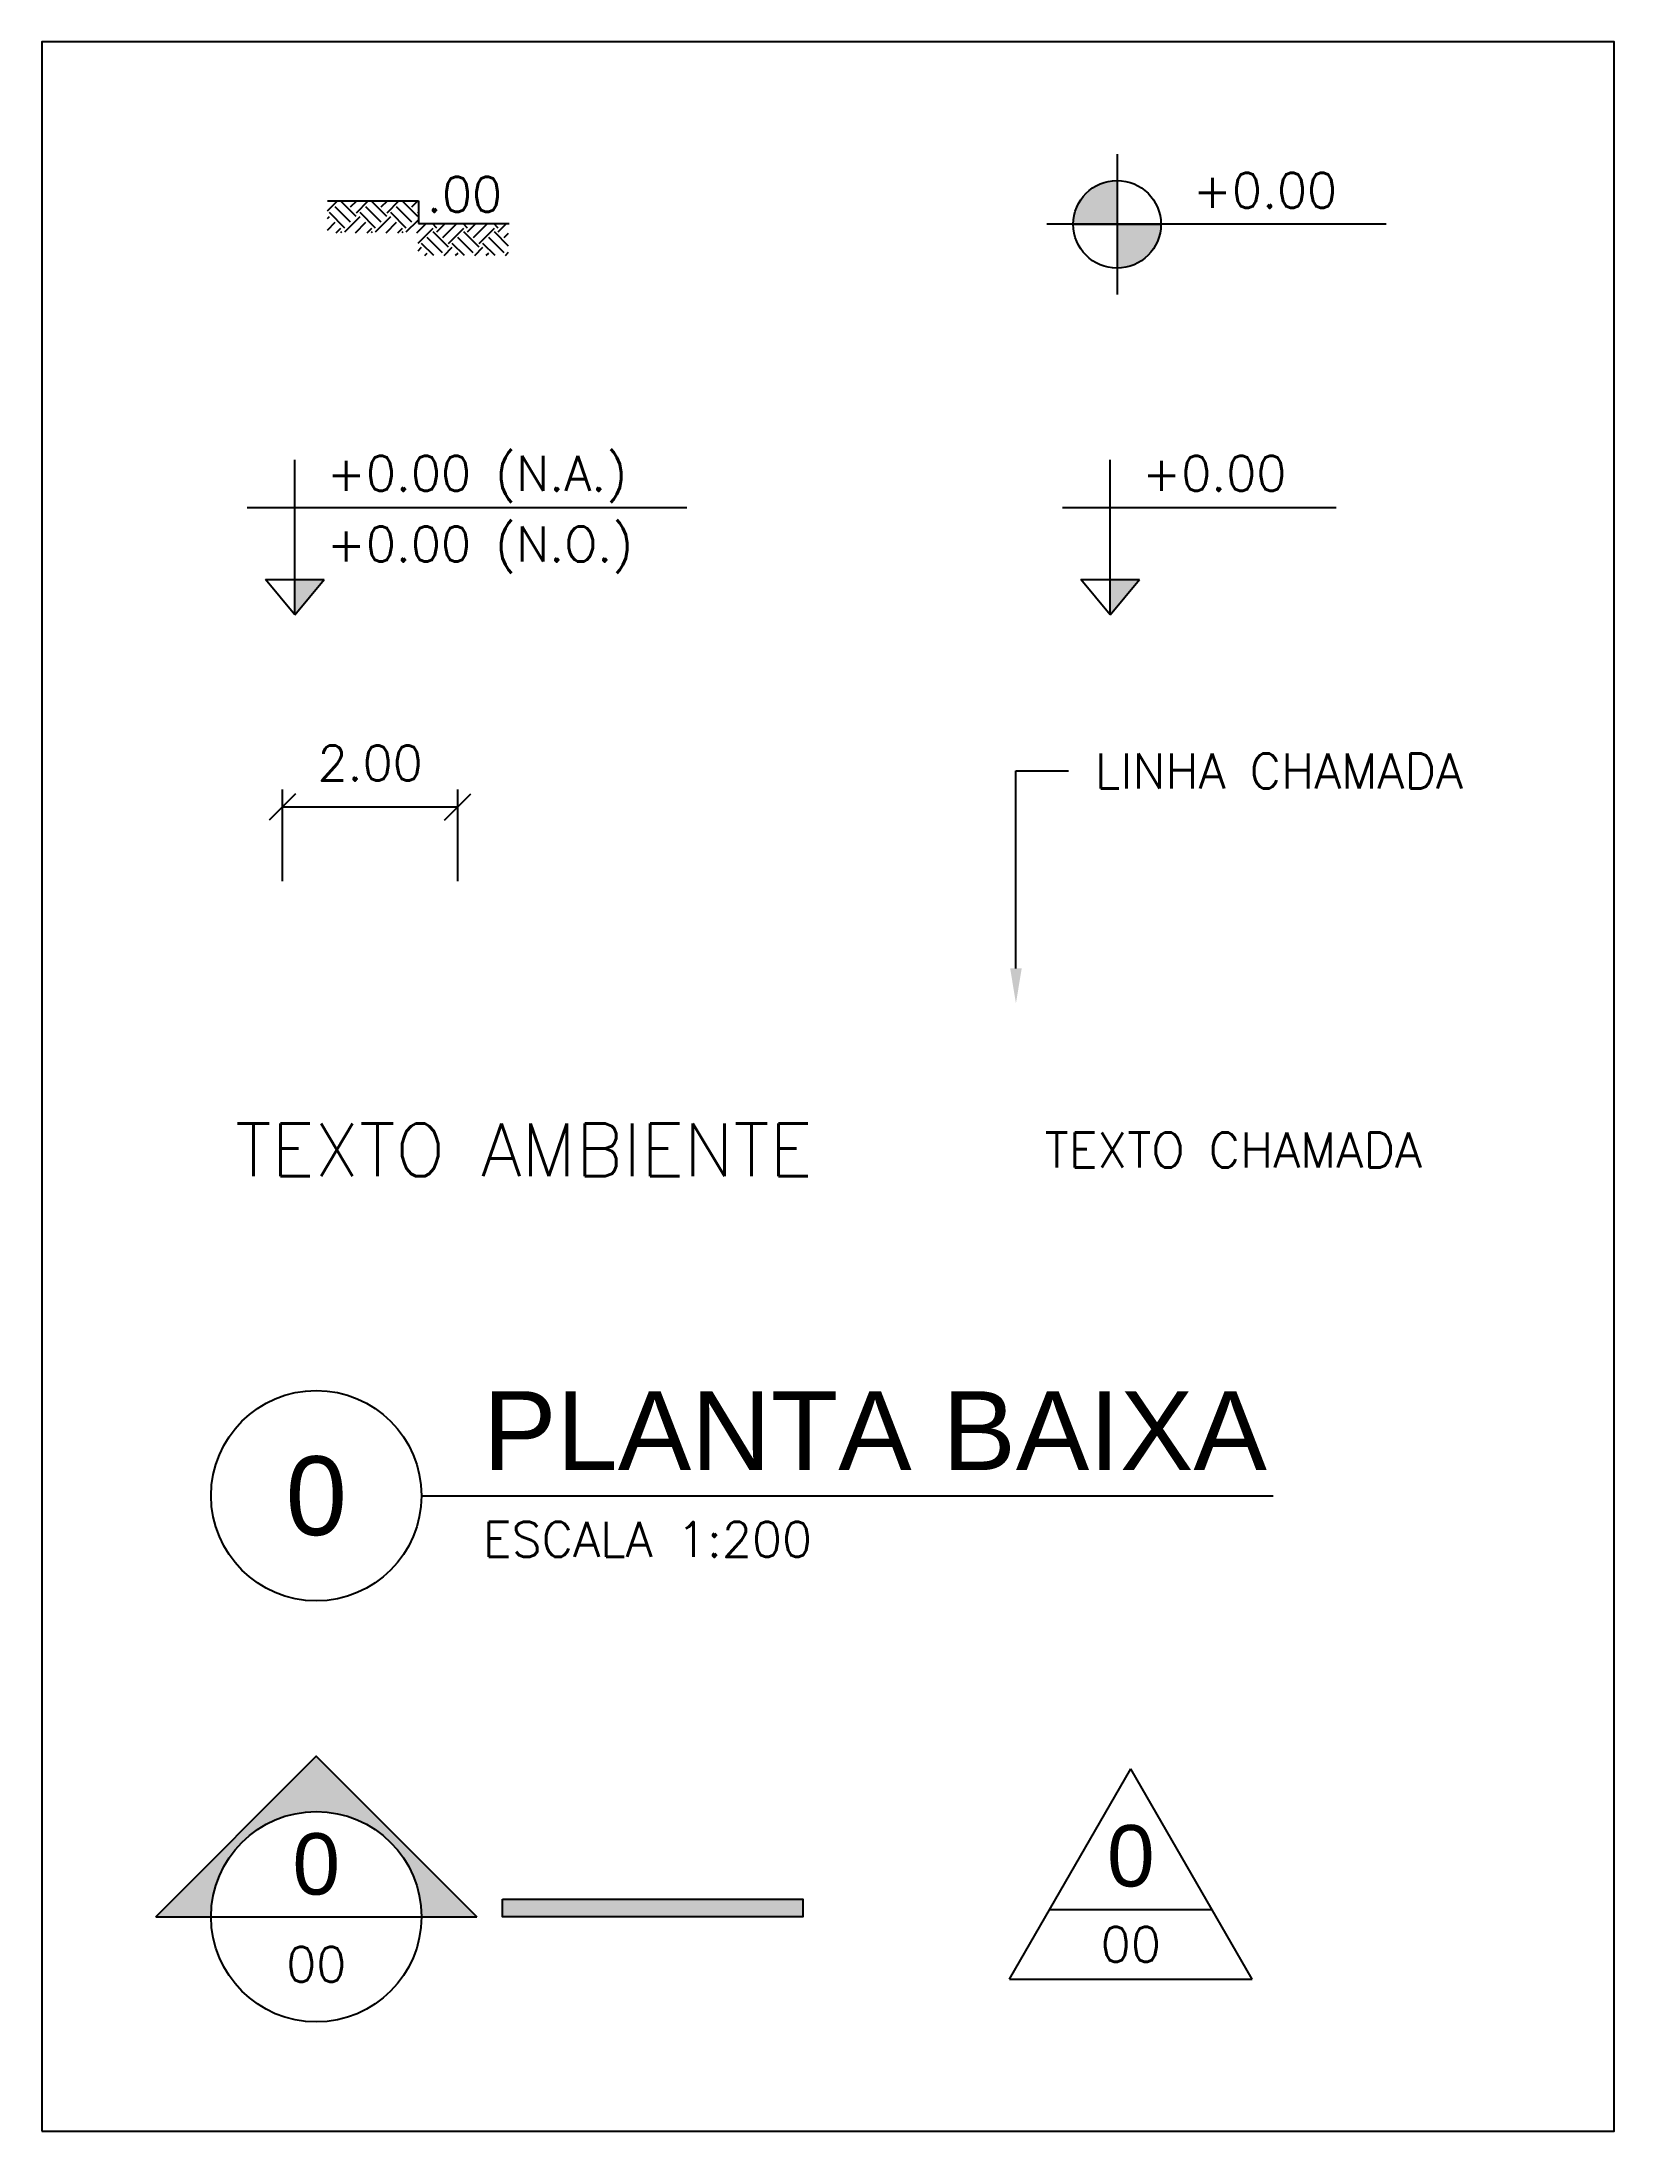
# Model space of a CAD drawing. Header units: millimetres. Extents: x 272697 to 273846, y 9581933 to 9582628.
# Drawn here: x 272730.53 to 272748.46, y 9581933.17 to 9581957 of the extents above; entities that cross this region are included whole.
import ezdxf
from ezdxf import colors
from ezdxf.entities.mleader import LeaderData, LeaderLine
from ezdxf.enums import TextEntityAlignment as Align
from ezdxf.math import Vec2, Vec3

# ---------------------------------------------------------------- set-up
doc = ezdxf.new("R2010")
doc.units = ezdxf.units.MM
doc.header["$PDMODE"] = 35
for name, color, linetype in [('ARQ-COTAS', 30, 'Continuous'), ('ARQ-SÍMBOLOS', 2, 'Continuous'), ('ARQ-TEXTO2', 2, 'Continuous'), ('ARQ-TEXTO3', 3, 'Continuous'), ('ARQ-TEXTO4', 4, 'Continuous')]:
    doc.layers.add(name, color=color, linetype=linetype)
doc.styles.add('arial', font='arial.ttf')
doc.styles.add('ROMANS', font='romans.shx')
doc.styles.add('Romans_Anot', font='romans.shx')
doc.dimstyles.new('Escala 1-200', dxfattribs={"dimscale": 2, "dimtxt": 0.2, "dimasz": 0.15, "dimexe": 0.1, "dimexo": 0.2, "dimgap": 0.15, "dimtad": 1, "dimzin": 4, "dimdsep": 46, "dimtxsty": 'Romans_Anot', "dimblk": 'OBLIQUE', "dimcen": 0.25, "dimclrd": 256, "dimclre": 256, "dimclrt": 2, "dimadec": 0, "dimazin": 0, "dimtfac": 1, "dimtix": 1, "dimtmove": 2, "dimatfit": 3, "dimfxl": 0, "dimlwd": -1, "dimlwe": -1, "dimarcsym": 0})

msp = doc.modelspace()

# ---------------------------------------------------------------- texts
at = {"layer": 'ARQ-TEXTO2', "insert": (272741.9679703757, 9581944.560706606), "char_height": 0.4, "attachment_point": 1, "style": 'ROMANS'}
msp.add_mtext('TEXTO CHAMADA', dxfattribs=at)
at = {"layer": 'ARQ-TEXTO3', "insert": (272736.0257713803, 9581944.362083415), "char_height": 0.6, "attachment_point": 5, "style": 'ROMANS'}
msp.add_mtext('TEXTO AMBIENTE', dxfattribs=at)

# ---------------------------------------------------------------- blocks, each defined once
blk = doc.blocks.new('_Oblique')
at = {"color": 0, "linetype": 'ByBlock', "lineweight": -2}
blk.add_line((-0.5, -0.5), (0.5, 0.5), dxfattribs=at)
blk = doc.blocks.new('*D19')
at = {"layer": 'ARQ-COTAS', "transparency": 16777216}
for p, q in [((272733.2719679329, 9581947.425492605), (272733.2719679329, 9581948.474089537)), ((272735.2719679329, 9581947.425492605), (272735.2719679329, 9581948.474089537)), ((272733.2719679329, 9581948.274089538), (272735.2719679329, 9581948.274089538))]:
    blk.add_line(p, q, dxfattribs=at)
at = {"layer": 'Defpoints', "color": 0, "transparency": 16777216}
for p in [(272735.2719679329, 9581948.274089538), (272733.2719679329, 9581947.025492605), (272735.2719679329, 9581947.025492605)]:
    blk.add_point(p, dxfattribs=at)
at = {"layer": 'ARQ-COTAS', "transparency": 16777216, "xscale": 0.3, "yscale": 0.3, "zscale": 0.3, "rotation": 180}
blk.add_blockref('_Oblique', (272733.2719679329, 9581948.274089538), dxfattribs=at)
at = {"layer": 'ARQ-COTAS', "transparency": 16777216, "xscale": 0.3, "yscale": 0.3, "zscale": 0.3}
blk.add_blockref('_Oblique', (272735.2719679329, 9581948.274089538), dxfattribs=at)
at = {"layer": 'ARQ-COTAS', "color": 2, "transparency": 16777216, "insert": (272734.2719679329, 9581948.774089538), "char_height": 0.4, "attachment_point": 5, "style": 'Romans_Anot'}
blk.add_mtext('2.00', dxfattribs=at)
blk = doc.blocks.new('Nível_Planta')
at = {"layer": 'ARQ-SÍMBOLOS', "ltscale": 0.1}
h = blk.add_hatch(color=1, dxfattribs=at)
h.dxf.hatch_style = 1
h.paths.add_polyline_path([(-0.2499999999998295, 0), (0, 0), (0, 0.25, 0.4142135623730951)])
h.paths.add_polyline_path([(0.2500000000000568, 0), (0, 0), (0, -0.25, 0.4142135623730952)])
at = {"layer": 'ARQ-SÍMBOLOS', "color": 1}
for p, q in [((0, 0.3999999999999773), (0, -0.3999999999999773)), ((1.5345611638636, 0), (-0.3999999999999773, 0))]:
    blk.add_line(p, q, dxfattribs=at)
at = {"layer": 'ARQ-SÍMBOLOS', "color": 1, "ltscale": 0.1}
blk.add_line((-0.25, 0), (0.25, 0), dxfattribs=at)
at = {"layer": 'ARQ-SÍMBOLOS', "color": 1}
blk.add_circle((0, 0), 0.2499999999999881, dxfattribs=at)
at = {"layer": 'ARQ-TEXTO2', "style": 'ROMANS'}
blk.add_attdef('NIVEL-ACABADO', text='', height=0.2, dxfattribs=at).set_placement((0.4323399719731924, 0.03380018974962695), align=Align.BOTTOM_LEFT)
blk = doc.blocks.new('Nível_Corte')
at = {"layer": 'ARQ-SÍMBOLOS'}
h = blk.add_hatch(color=1, dxfattribs=at)
h.dxf.hatch_style = 1
h.paths.add_polyline_path([(0.1674369880686299, 0.2018394639394501), (0, 0.2018394639394501), (0, 2.775557561562891e-17)])
at = {"layer": 'ARQ-SÍMBOLOS', "color": 1}
for p, q in [((0, 0), (0, 0.8840472081402027)), ((-0.2710281388124827, 0.61301906932772), (2.23548512267085, 0.6130190693277199)), ((-0.1674369880686299, 0.2018394639394501), (0.1674369880686299, 0.2018394639394501)), ((0, 0), (-0.1674369880686299, 0.2018394639394501)), ((0, 0), (0.1674369880686299, 0.2018394639394501))]:
    blk.add_line(p, q, dxfattribs=at)
at = {"layer": 'ARQ-TEXTO2', "style": 'ROMANS'}
for tag, p in [('NIVEL-ACABADO', (0.1823399719731924, 0.6468192590773469)), ('NIVEL-OSSO', (0.1823399719731924, 0.2437618968276638))]:
    blk.add_attdef(tag, text='', height=0.2, dxfattribs=at).set_placement(p, align=Align.BOTTOM_LEFT)
blk = doc.blocks.new('Nível_Fachada')
at = {"layer": 'ARQ-SÍMBOLOS'}
h = blk.add_hatch(color=1, dxfattribs=at)
h.dxf.hatch_style = 1
h.paths.add_polyline_path([(0.1674369880686299, 0.2018394639394501), (0, 0.2018394639394501), (0, 2.775557561562891e-17)])
at = {"layer": 'ARQ-SÍMBOLOS', "color": 1}
for p, q in [((0, 0), (0, 0.8840472081402027)), ((-0.2710281388124827, 0.61301906932772), (1.290009262549347, 0.61301906932772)), ((-0.1674369880686299, 0.2018394639394501), (0.1674369880686299, 0.2018394639394501)), ((0, 0), (-0.1674369880686299, 0.2018394639394501)), ((0, 0), (0.1674369880686299, 0.2018394639394501))]:
    blk.add_line(p, q, dxfattribs=at)
at = {"layer": 'ARQ-TEXTO2', "style": 'ROMANS'}
blk.add_attdef('NIVEL-ACABADO', text='', height=0.2, dxfattribs=at).set_placement((0.1823399719731924, 0.6468192590773469), align=Align.BOTTOM_LEFT)
blk = doc.blocks.new('Desnível')
at = {"layer": 'ARQ-SÍMBOLOS', "ltscale": 0.1}
h = blk.add_hatch(dxfattribs=at)
h.set_pattern_fill('EARTH', color=8, scale=0.0195, angle=45)
h.set_pattern_definition([(45, (-400.0299619025752, -104.6273610214731), (0, 0.1751149943608485), [0.123825, -0.123825]), (45, (-400.0627959640179, -104.5945269600304), (0, 0.1751149943608485), [0.123825, -0.123825]), (45, (-400.0956300254606, -104.5616928985877), (0, 0.1751149943608485), [0.123825, -0.123825]), (135, (-400.0956300254606, -104.5398035242927), (-0.1751149943608485, 0), [0.123825, -0.123825]), (135, (-400.0627959640179, -104.50696946285), (-0.1751149943608485, 0), [0.123825, -0.123825]), (135, (-400.0299619025752, -104.4741354014074), (-0.1751149943608485, 0), [0.123825, -0.123825])])
h.paths.add_polyline_path([(-0.003175775869522113, 0.1299999999999955), (-0.5200000000000955, 0.1299999999999955), (-0.5200000000000955, -0.05199999999990723), (-0.003175775869522113, -0.05199999999990723)])
h.paths.add_polyline_path([(0.513648448261165, 0), (-0.003175775869522113, 0), (-0.003175775869522113, -0.1820000000000164), (0.513648448261165, -0.1820000000000164)])
at = {"layer": 'ARQ-SÍMBOLOS', "color": 1}
for p, q in [((-0.5200000000000955, 0.1299999999999955), (0, 0.1299999999999955)), ((0, 0.1299999999999955), (0, 0)), ((0, 0), (0.5168242241306871, 0))]:
    blk.add_line(p, q, dxfattribs=at)
at = {"layer": 'ARQ-TEXTO2', "style": 'ROMANS'}
blk.add_attdef('DESNIVEL', text='', height=0.2, dxfattribs=at).set_placement((0.04765483870835396, 0.006558432516840185), align=Align.BOTTOM_LEFT)
blk = doc.blocks.new('*U12')
at = {"layer": 'ARQ-SÍMBOLOS'}
blk.add_line((0.6000000000000227, 0), (5.457782053290023, 0), dxfattribs=at)
blk.add_circle((0, 0), 0.6000000000000001, dxfattribs=at)
at = {"layer": 'ARQ-TEXTO2', "style": 'ROMANS'}
blk.add_attdef('ESCALA1', text='', height=0.2, dxfattribs=at).set_placement((0.9509007815001951, -0.1493556705072479), align=Align.TOP_LEFT)
at = {"layer": 'ARQ-TEXTO4', "style": 'arial'}
blk.add_attdef('TITULODODESENHO', (0.9509007815001951, 0.1457810115979328), '', height=0.45, dxfattribs=at)
blk.add_attdef('0', text='', height=0.45, dxfattribs=at).set_placement((0, 0), align=Align.MIDDLE)
blk = doc.blocks.new('Símbolo_Corte')
at = {"layer": 'ARQ-SÍMBOLOS'}
h = blk.add_hatch(color=256, dxfattribs=at)
h.dxf.hatch_style = 1
h.paths.add_polyline_path([(0, 0.9151393877975806), (-0.9151393877975806, 0), (-0.5999999999999659, 0, -1), (0.5999999999999659, 0), (0.9151393877976375, 0)])
at = {"layer": 'ARQ-SÍMBOLOS', "ltscale": 0.1}
blk.add_hatch(color=256, dxfattribs=at).paths.add_polyline_path([(1.062636070721965, 0.1000000000000227), (2.77493444844464, 0.1000000000000227), (2.77493444844464, 0), (1.062636070721965, 0)])
at = {"layer": 'ARQ-SÍMBOLOS'}
for p, q in [((-0.9151393877975806, 0), (-0.5999999999999659, 0)), ((0.5999999999999659, 0), (0.9151393877976375, 0))]:
    blk.add_line(p, q, dxfattribs=at)
at = {"layer": 'ARQ-SÍMBOLOS', "color": 4}
blk.add_line((-0.5999999999999659, 0), (0.5999999999999659, 0), dxfattribs=at)
at = {"layer": 'ARQ-SÍMBOLOS'}
blk.add_lwpolyline([(-0.9151393877975806, 0), (0, 0.9151393877975806), (0.9151393877976375, 0)], dxfattribs=at)
blk.add_lwpolyline([(1.062636070721965, 0.1000000000000227), (2.77493444844464, 0.1000000000000227), (2.77493444844464, 0), (1.062636070721965, 0)], close=True, dxfattribs=at)
blk.add_circle((0, 0), 0.5999999999999577, dxfattribs=at)
at = {"layer": 'ARQ-TEXTO2', "style": 'ROMANS'}
blk.add_attdef('NUMERO-FOLHA', text='', height=0.2, dxfattribs=at).set_placement((0, -0.2710679097771163), align=Align.MIDDLE_CENTER)
at = {"layer": 'ARQ-TEXTO4', "style": 'arial'}
blk.add_attdef('NUMERO-DESENHO-NA-FOLHA', text='', height=0.35, dxfattribs=at).set_placement((0, 0.3011729068109048), align=Align.MIDDLE_CENTER)
blk = doc.blocks.new('Símbolo_Fachada')
at = {"layer": 'ARQ-SÍMBOLOS', "ltscale": 0.1}
for p, q in [((-0.6928203230274903, -0.3985667833428579), (-5.684341886080801e-14, 0.8014332166570171)), ((0.6928203230274335, -0.3985667833429147), (-5.684341886080801e-14, 0.8014332166570171)), ((-0.692820323027604, -0.3985667833428579), (0.6928203230274335, -0.3985667833429147))]:
    blk.add_line(p, q, dxfattribs=at)
at = {"layer": 'ARQ-SÍMBOLOS', "color": 4, "ltscale": 0.1}
blk.add_line((-0.4627076833745036, 0), (0.4627076833744468, 0), dxfattribs=at)
at = {"layer": 'ARQ-TEXTO2', "style": 'ROMANS'}
blk.add_attdef('NUMERO-FOLHA', text='', height=0.2, dxfattribs=at).set_placement((-5.684341886080801e-14, -0.1992833916714289), align=Align.MIDDLE_CENTER)
at = {"layer": 'ARQ-TEXTO4', "style": 'arial'}
blk.add_attdef('NUMERO-DESENHO-NA-FOLHA', text='', height=0.35, dxfattribs=at).set_placement((-5.684341886080801e-14, 0.3062494316076254), align=Align.MIDDLE_CENTER)

# ---------------------------------------------------------------- dimensions: what is measured, and where the dimension line sits
at = {"layer": 'ARQ-COTAS'}
dim = msp.add_linear_dim(base=(272735.2719679329, 9581948.274089538), p1=(272733.2719679329, 9581947.025492605), p2=(272735.2719679329, 9581947.025492605), dimstyle='Escala 1-200', dxfattribs=at)
dim.commit()
dim.dimension.update_dxf_attribs({"geometry": '*D19', "text_midpoint": (272734.2719679329, 9581948.774089538)})

# ---------------------------------------------------------------- linework, layer by layer
msp.add_lwpolyline([(272730.5262422078, 9581933.168180903), (272748.4638506727, 9581933.168180903), (272748.4638506727, 9581957.001875225), (272730.5262422078, 9581957.001875225)], close=True)

# ---------------------------------------------------------------- block references
at = {"layer": 'ARQ-SÍMBOLOS', "xscale": 2, "yscale": 2, "zscale": 2}
for name, p, values in [('Nível_Planta', (272742.7926756664, 9581954.919771679), {'NIVEL-ACABADO': '+0.00'}), ('Desnível', (272734.8247463732, 9581954.927613787), {'DESNIVEL': '.00'}), ('Nível_Corte', (272733.4126645562, 9581950.465435443), {'NIVEL-OSSO': '+0.00 (N.O.)', 'NIVEL-ACABADO': '+0.00 (N.A.)'}), ('Nível_Fachada', (272742.7137510339, 9581950.465435443), {'NIVEL-ACABADO': '+0.00 '}), ('*U12', (272733.6574950155, 9581940.417547079), {'ESCALA1': 'ESCALA 1:200', '0': '0', 'TITULODODESENHO': 'PLANTA BAIXA'})]:
    msp.add_blockref(name, p, dxfattribs=at).add_auto_attribs(values)
at = {"layer": 'ARQ-SÍMBOLOS', "ltscale": 0.03, "xscale": 2, "yscale": 2, "zscale": 2}
for name, p in [('Símbolo_Corte', (272733.6574950155, 9581935.614583362)), ('Símbolo_Fachada', (272742.9495771484, 9581935.697839012))]:
    msp.add_blockref(name, p, dxfattribs=at).add_auto_attribs({'NUMERO-FOLHA': '00', 'NUMERO-DESENHO-NA-FOLHA': '0'})

msp.set_redraw_order([(e.dxf.handle, doc.entitydb.next_handle()) for e in msp.query("TEXT MTEXT ATTDEF DIMENSION ARC_DIMENSION")])  # texts and dimensions are drawn at this point

# ---------------------------------------------------------------- leaders
at = {"layer": 'ARQ-COTAS'}
ml = msp.add_multileader_mtext('Standard', dxfattribs=at)
ml.set_content('LINHA CHAMADA', color=2, style='Romans_Anot')
ml.set_leader_properties(color=256, linetype='ByLayer', lineweight=-1)
ml.build(insert=Vec2(0, 0))
ml.multileader.update_dxf_attribs({"dogleg_length": 0.3, "arrow_head_size": 0.4, "scale": 2})
ctx = ml.context
ctx.base_point, ctx.scale, ctx.char_height, ctx.arrow_head_size, ctx.landing_gap_size, ctx.plane_origin = Vec3(272742.2389408021, 9581948.685237227), 2, 0.4, 0.4, 0.3, Vec3(272741.6389408021, 9581946.032690093)
notes = []
notes.append((ctx, [(0, (1, 1, 0), (272741.6389408021, 9581948.685237227), (1, 0), 0.6, [(0, [(272741.6389408021, 9581946.032690093)], 0, [])])]))
ctx.mtext.insert, ctx.mtext.flow_direction = Vec3(272742.538940802, 9581948.885237226), 5
for ctx, leaders in notes:
    for number, flags, end, landing, length, lines in leaders:
        leader = LeaderData()
        leader.index, (leader.has_last_leader_line, leader.has_dogleg_vector, leader.attachment_direction) = number, flags
        leader.last_leader_point, leader.dogleg_vector, leader.dogleg_length = Vec3(end), Vec3(landing), length
        for number, points, colour, breaks in lines:
            line = LeaderLine()
            line.index, line.vertices, line.color, line.breaks = number, Vec3.list(points), colors.encode_raw_color(colour), breaks
            leader.lines.append(line)
        ctx.leaders.append(leader)

doc.saveas('drawing.dxf')
